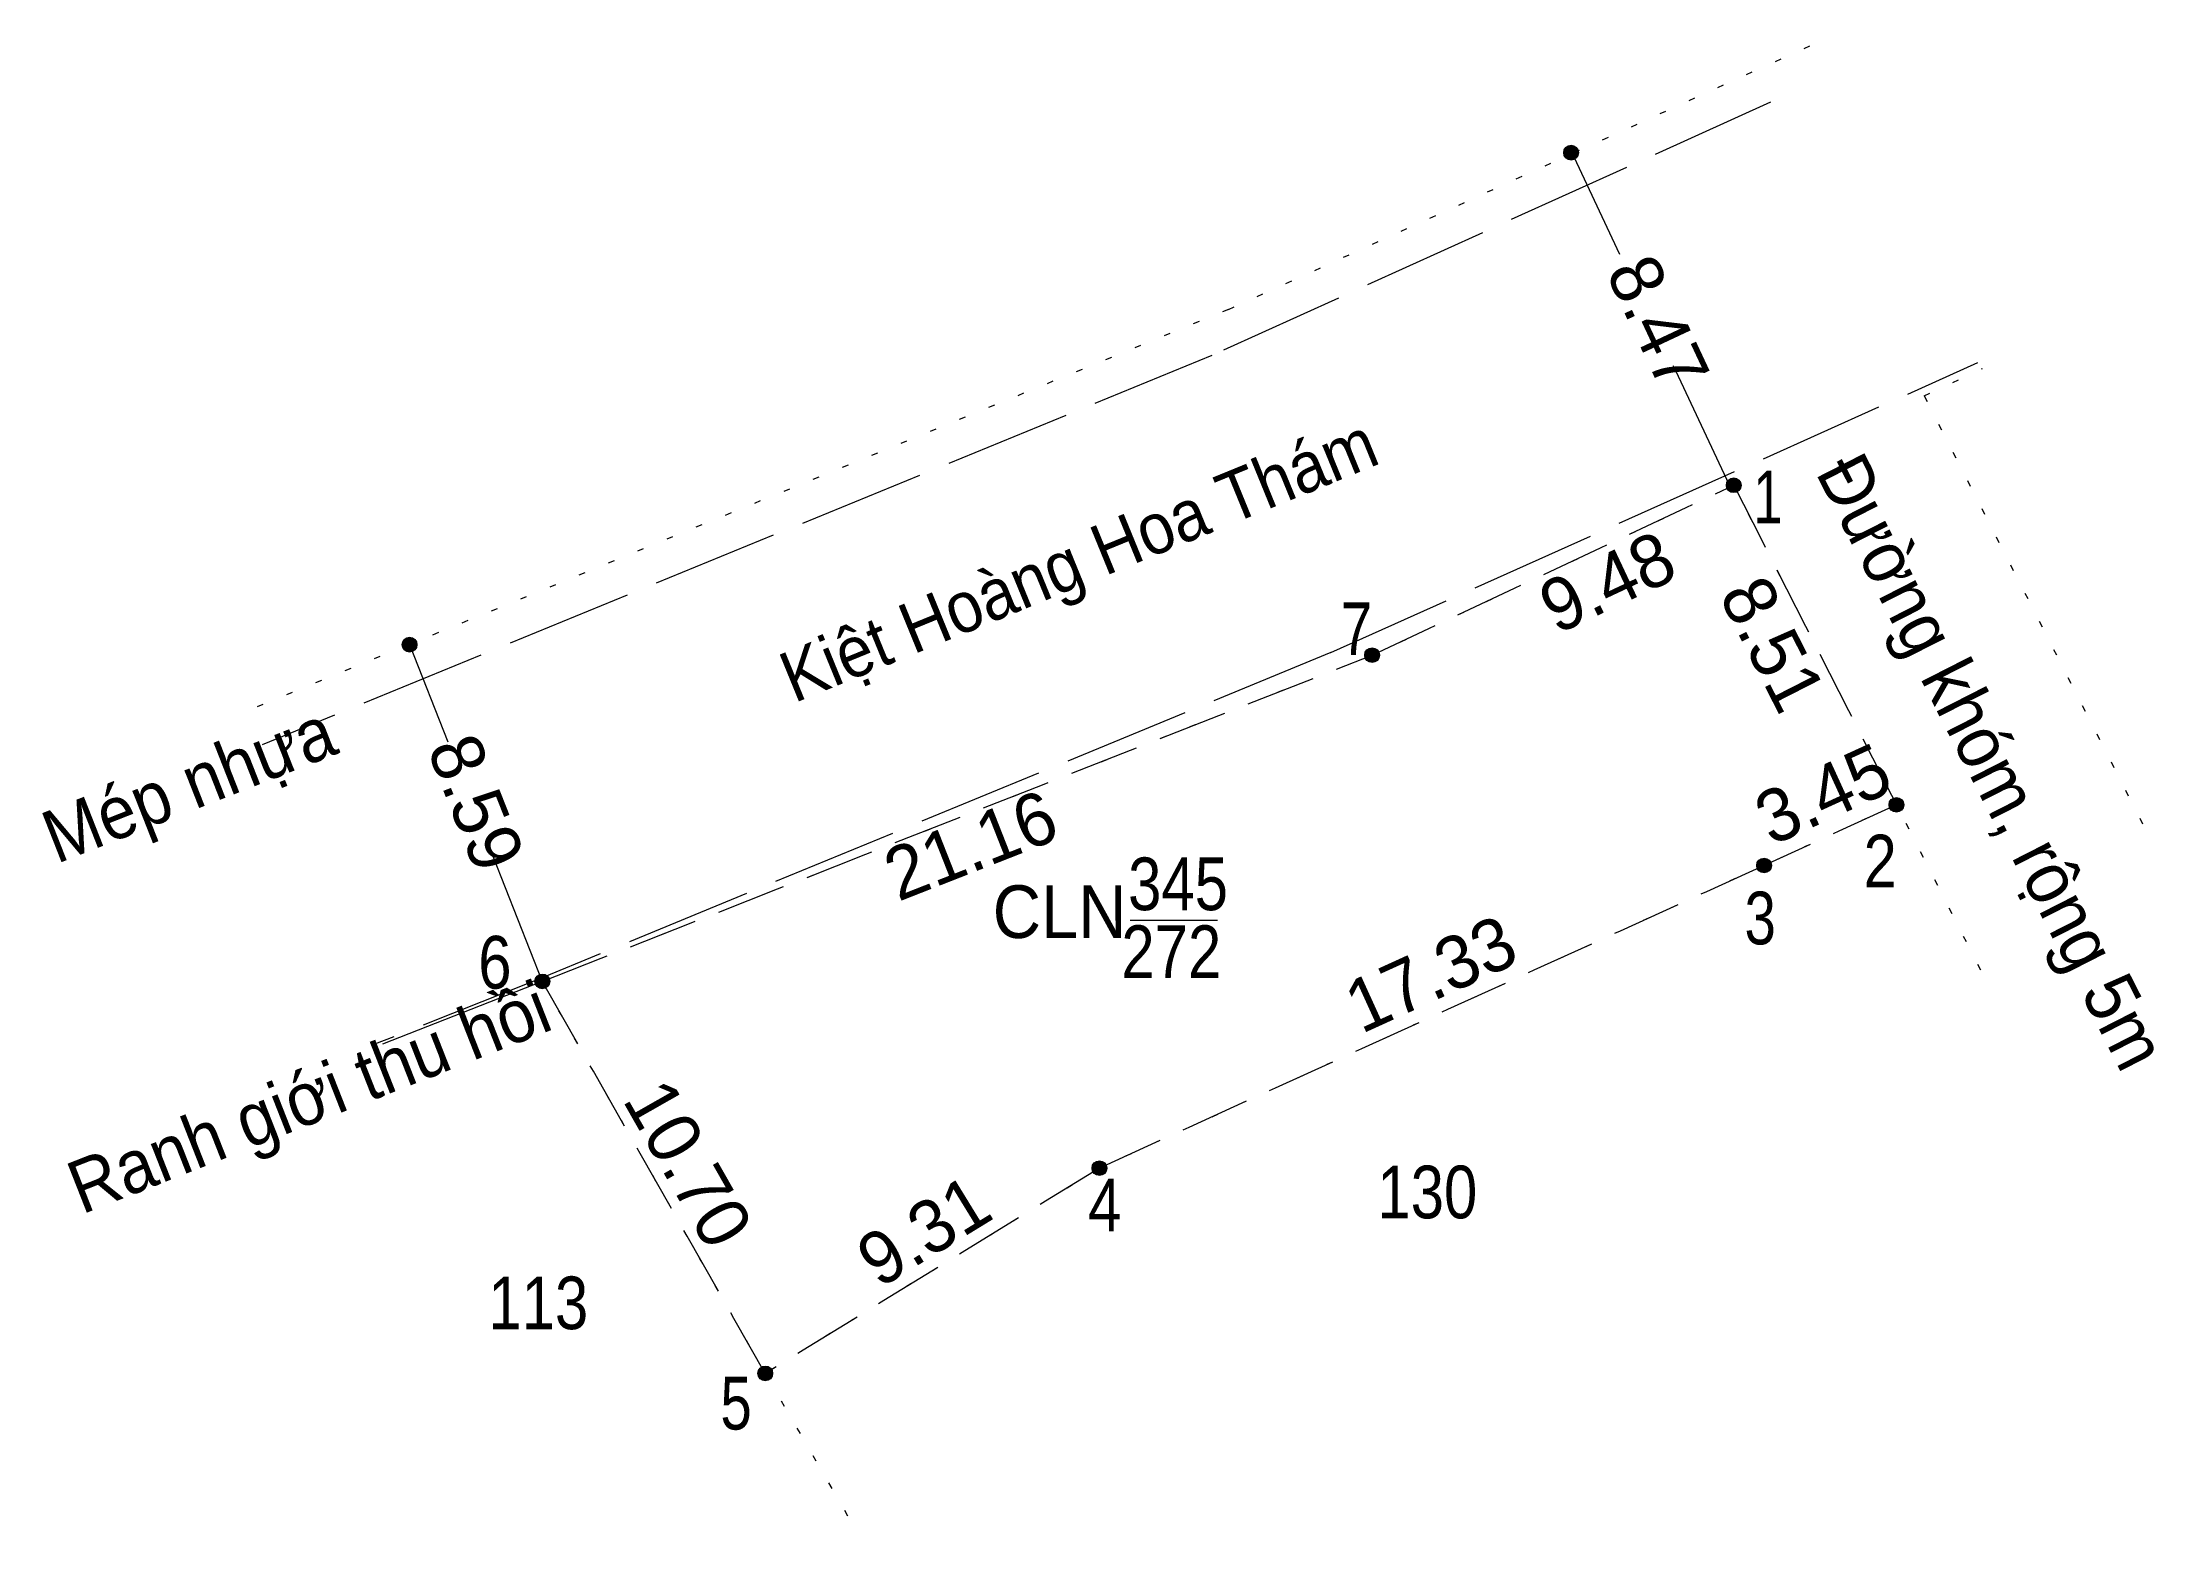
# Model space of a CAD drawing. Header units: metres. Extents: x 536251 to 536711, y 1836692 to 1836858.
# Drawn here: x 536437.1 to 536487.2, y 1836774 to 1836809.4 of the extents above; entities that cross this region are included whole.
import ezdxf
from ezdxf.enums import TextEntityAlignment as Align

# ---------------------------------------------------------------- set-up
doc = ezdxf.new("R2010")
doc.units = ezdxf.units.M
doc.header["$LTSCALE"] = 0.5
for name, pattern in [('DOTTED', [1.5, 0.3, -1.2]), ('LONG_DASHED', [7.5, 6, -1.5]), ('MEDIUM_DASHED', [4.5, 3, -1.5])]:
    doc.linetypes.add(name, pattern=pattern)
for name, color, linetype, lineweight in [('1', 7, 'MEDIUM_DASHED', 13), ('23', 7, 'DOTTED', 13), ('63', 7, 'Continuous', 13)]:
    doc.layers.add(name, color=color, linetype=linetype, lineweight=lineweight)

msp = doc.modelspace()

# ---------------------------------------------------------------- texts
at = {"layer": '1'}
for s, width, p in [('345', 0.85, (536464.025, 1836788.83)), ('CLN', 0.95, (536461.215, 1836788.17)), ('272', 0.85, (536463.865, 1836787.22)), ('130', 0.85, (536469.94, 1836781.52)), ('113', 0.85, (536448.845, 1836778.89))]:
    msp.add_text(s, height=1.25, dxfattribs=dict(at, width=width)).set_placement(p, align=Align.CENTER)
at = {"layer": '23', "width": 0.95}
msp.add_text('Kiệt Hoàng Hoa Thám', height=1.2, rotation=22.243, dxfattribs=at).set_placement((536461.8929, 1836796.5904), align=Align.CENTER)
at = {"layer": '63'}
for s, rotation, p in [('8.47', 295.128, (536474.8504, 1836802.4954)), ('9.48', 25.146, (536474.4744, 1836796.0509)), ('8.51', 297.016, (536477.5801, 1836794.8589)), ('8.59', 291.516, (536446.7915, 1836791.1542)), ('3.45', 24.55, (536479.5853, 1836791.0222)), ('21.16', 21.459, (536459.3314, 1836789.7913)), ('17.33', 24.48, (536470.276, 1836786.7541)), ('10.70', 299.632, (536451.8628, 1836782.514)), ('9.31', 31.555, (536458.3179, 1836780.6915))]:
    msp.add_text(s, height=1.25, rotation=rotation, dxfattribs=at).set_placement(p, align=Align.CENTER)
for s, width, p in [(' 1', 0.75, (536478.37, 1836798.01)), (' 7', 0.8, (536468.63, 1836794.88)), (' 7', 0.8, (536468.63, 1836794.88)), (' 2', 0.85, (536481.08, 1836789.37)), (' 3', 0.8, (536478.21, 1836788.02)), (' 6', 0.85, (536448.21, 1836786.97)), (' 4', 0.85, (536462.68, 1836781.21)), (' 5', 0.8, (536453.91, 1836776.51))]:
    msp.add_text(s, height=1.25, dxfattribs=dict(at, width=width)).set_placement(p, align=Align.RIGHT)
at = {"layer": '63', "width": 0.95}
for s, rotation, p in [('Đường khóm, rộng 5m', 297.016, (536482.7838, 1836792.0689)), ('Mép nhựa', 21.462, (536440.7813, 1836791.2461)), ('Ranh giới thu hồi', 21.462, (536443.6313, 1836783.8146))]:
    msp.add_text(s, height=1.25, rotation=rotation, dxfattribs=at).set_placement(p, align=Align.CENTER)

# ---------------------------------------------------------------- hatches: boundary and pattern name
at = {"layer": '63'}
for points in [[(536473.5258, 1836806.8014, 1), (536473.1758, 1836806.8014, 1)], [(536477.385, 1836798.91, 1), (536477.035, 1836798.91, 1)], [(536445.965, 1836795.13, 1), (536445.615, 1836795.13, 1)], [(536468.805, 1836794.88, 1), (536468.455, 1836794.88, 1)], [(536481.245, 1836791.33, 1), (536480.895, 1836791.33, 1)], [(536478.105, 1836789.89, 1), (536477.755, 1836789.89, 1)], [(536449.115, 1836787.14, 1), (536448.765, 1836787.14, 1)], [(536462.335, 1836782.71, 1), (536461.985, 1836782.71, 1)], [(536454.405, 1836777.84, 1), (536454.055, 1836777.84, 1)]]:
    msp.add_hatch(color=256, dxfattribs=at).paths.add_polyline_path(points)

# ---------------------------------------------------------------- linework, layer by layer
at = {"layer": '1'}
msp.add_lwpolyline([(536477.21, 1836798.91), (536481.07, 1836791.33), (536477.93, 1836789.89), (536462.16, 1836782.71), (536454.23, 1836777.84), (536448.94, 1836787.14), (536468.63, 1836794.88)], close=True, dxfattribs=at)
at = {"layer": '23'}
for p, q in [((536465.22, 1836803.08), (536479.2, 1836809.42)), ((536465.22, 1836803.08), (536441.82, 1836793.51)), ((536481.73, 1836801.03), (536483.11, 1836801.68)), ((536481.73, 1836801.03), (536487.09, 1836790.53)), ((536477.21, 1836798.91), (536483.13, 1836787.29)), ((536454.23, 1836777.84), (536456.46, 1836773.99))]:
    msp.add_line(p, q, dxfattribs=at)
at = {"layer": '23', "linetype": 'LONG_DASHED'}
for p, q in [((536478.08, 1836808), (536464.83, 1836801.99)), ((536464.83, 1836801.99), (536442.29, 1836792.75)), ((536467.65, 1836794.94), (536483, 1836801.82)), ((536467.65, 1836794.94), (536448.9, 1836787.21)), ((536448.9, 1836787.21), (536444.96, 1836785.65))]:
    msp.add_line(p, q, dxfattribs=at)
at = {"layer": '23', "linetype": 'Continuous'}
msp.add_line((536448.94, 1836787.14), (536445.15, 1836785.65), dxfattribs=at)
at = {"layer": '23'}
msp.add_lwpolyline([(536481.07, 1836791.33), (536477.93, 1836789.89), (536462.16, 1836782.71), (536454.23, 1836777.84), (536448.94, 1836787.14), (536468.63, 1836794.88), (536477.21, 1836798.91)], dxfattribs=at)
at = {"layer": '63'}
for p, q in [((536473.36, 1836806.82), (536474.5, 1836804.39)), ((536475.77, 1836801.75), (536477.1, 1836798.92)), ((536445.79, 1836795.13), (536446.7, 1836792.82)), ((536447.77, 1836790.11), (536448.94, 1836787.14)), ((536462.89, 1836788.59), (536464.96, 1836788.59))]:
    msp.add_line(p, q, dxfattribs=at)
for centre in [(536473.3508, 1836806.8014), (536477.21, 1836798.91), (536445.79, 1836795.13), (536468.63, 1836794.88), (536481.07, 1836791.33), (536477.93, 1836789.89), (536448.94, 1836787.14), (536462.16, 1836782.71), (536454.23, 1836777.84)]:
    msp.add_circle(centre, 0.175, dxfattribs=at)

msp.set_redraw_order([(e.dxf.handle, doc.entitydb.next_handle()) for e in msp.query("TEXT MTEXT ATTDEF DIMENSION ARC_DIMENSION")])  # texts and dimensions are drawn at this point

doc.saveas('drawing.dxf')
